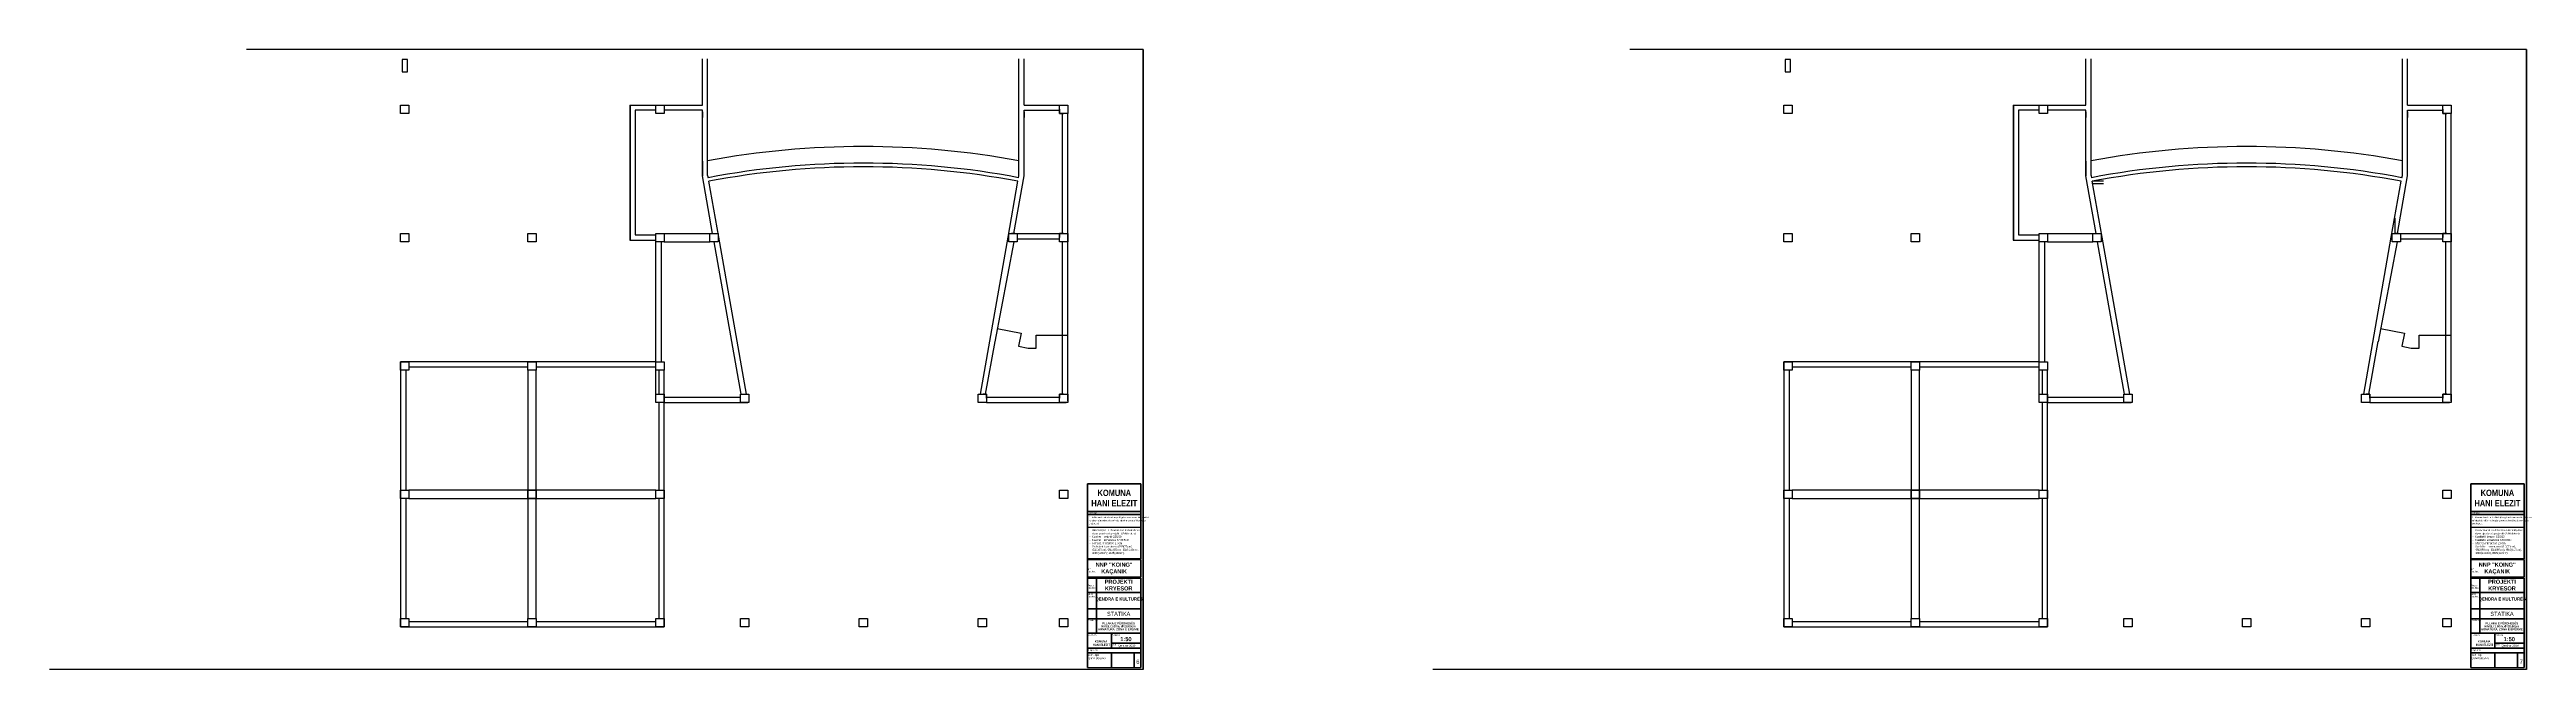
# Model space of a CAD drawing. Header units: inches. Extents: x -1801 to 10077, y -675 to 2295.
import ezdxf

# ---------------------------------------------------------------- set-up
doc = ezdxf.new("R2010")
doc.units = ezdxf.units.IN
doc.layers.add('0_Pen_No__1', color=7, linetype='Continuous', lineweight=35)
doc.layers.add('TEKSTI_Pen_No__201', color=7, linetype='Continuous', lineweight=18)
doc.layers.add('A4_OP', color=7, linetype='Continuous')
doc.styles.add('GENERATED_STYLE_1', font='ARIAL.TTF')
doc.styles.add('GENERATED_STYLE_3', font='ARIALN.TTF')
doc.styles.add('GENERATED_STYLE_4', font='ARIALNB.TTF')

msp = doc.modelspace()

# ---------------------------------------------------------------- linework, layer by layer
for p, q in [((3443, 2295), (-857, 2295)), ((3443, 2295), (2690, 2295)), ((3443, -260), (3443, 2295)), ((3443, 2295), (3443, -675)), ((3443, -675), (3443, 2295)), ((10077, 2295), (5777, 2295)), ((10077, 2295), (9324, 2295)), ((10077, -260), (10077, 2295)), ((10077, 2295), (10077, -675)), ((10077, -675), (10077, 2295)), ((1227, 2028), (1242, 2028)), ((7860, 2028), (7875, 2028)), ((7994, 1666), (8049, 1666)), ((7994, 1653), (8049, 1653)), ((9448, 1414), (9448, 1488)), ((1147, 1414), (1365, 1414)), ((1147, 1374), (1365, 1374)), ((2839, 1414), (3042, 1414)), ((2839, 1389), (3042, 1389)), ((7781, 1414), (7998, 1414)), ((7781, 1414), (7998, 1414)), ((7781, 1374), (7998, 1374)), ((7781, 1374), (7998, 1374)), ((9473, 1414), (9676, 1414)), ((9473, 1414), (9676, 1414)), ((9473, 1389), (9676, 1389)), ((9473, 1389), (9676, 1389)), ((492, 759), (492, -431)), ((532, -431), (532, 759)), ((1107, 644), (1107, 759)), ((7126, 759), (7126, -431)), ((7126, 759), (7126, -431)), ((7166, -431), (7166, 759)), ((7166, -431), (7166, 759)), ((7741, 644), (7741, 759)), ((1107, 184), (-78, 184)), ((-78, 144), (-13, 144)), ((-13, 144), (1107, 144)), ((7741, 184), (6556, 184)), ((7741, 184), (6556, 184)), ((6556, 144), (6621, 144)), ((6556, 144), (6621, 144)), ((6621, 144), (7741, 144)), ((6621, 144), (7741, 144)), ((3176, 7), (3433, 7)), ((9810, 7), (10067, 7)), ((3443, -675), (-1801, -675)), ((3176, -665), (3433, -665)), ((10077, -675), (4833, -675)), ((9810, -665), (10067, -665))]:
    msp.add_line(p, q)
for centre in [(2102, -2260), (8735, -2260), (8735, -2260)]:
    msp.add_arc(centre, 4011, 79.305, 100.6951)
at = {"layer": '0_Pen_No__1', "linetype": 'Continuous'}
for p, q in [((3176, -145), (3176, 214)), ((3176, 214), (3433, 214)), ((3433, 214), (3433, -145)), ((9810, -145), (9810, 214)), ((9810, 214), (10067, 214)), ((10067, 214), (10067, -145)), ((3176, 82), (3433, 82)), ((3176, 67), (3433, 67)), ((9810, 82), (10067, 82)), ((9810, 67), (10067, 67)), ((3176, -114), (3176, -28)), ((3176, -665), (3176, -117)), ((9810, -114), (9810, -28)), ((9810, -665), (9810, -117)), ((3176, -145), (3433, -145)), ((3176, -148), (3433, -148)), ((3176, -233), (3433, -233)), ((3176, -237), (3433, -237)), ((3176, -237), (3433, -237)), ((3219, -502), (3219, -237)), ((3433, -148), (3433, -233)), ((3433, -237), (3433, -665)), ((9810, -145), (10067, -145)), ((9810, -148), (10067, -148)), ((9810, -233), (10067, -233)), ((9810, -237), (10067, -237)), ((9810, -237), (10067, -237)), ((9853, -502), (9853, -237)), ((10067, -148), (10067, -233)), ((10067, -237), (10067, -665)), ((3176, -307), (3433, -307)), ((9810, -307), (10067, -307)), ((3176, -385), (3433, -385)), ((3176, -432), (3433, -432)), ((9810, -385), (10067, -385)), ((9810, -432), (10067, -432)), ((3176, -502), (3433, -502)), ((3176, -573), (3433, -573)), ((3291, -573), (3291, -502)), ((3291, -549), (3433, -549)), ((9810, -502), (10067, -502)), ((9810, -573), (10067, -573)), ((9925, -573), (9925, -502)), ((9925, -549), (10067, -549)), ((3176, -596), (3433, -596)), ((3291, -596), (3291, -665)), ((3401, -665), (3401, -596)), ((9810, -596), (10067, -596)), ((9925, -596), (9925, -665)), ((10035, -665), (10035, -596))]:
    msp.add_line(p, q, dxfattribs=at)
at = {"layer": 'A4_OP'}
for points in [[(-85, 2248), (-110, 2248)], [(-110, 2248), (-110, 2188)], [(-110, 2188), (-85, 2188)], [(-85, 2188), (-85, 2248)], [(1330, 2029), (1330, 2250)], [(1355, 1692), (1355, 2250)], [(2848, 1692), (2848, 2250)], [(2873, 2029), (2873, 2250)], [(6548, 2248), (6523, 2248)], [(6523, 2248), (6523, 2188)], [(6548, 2248), (6523, 2248)], [(6523, 2248), (6523, 2188)], [(6523, 2188), (6548, 2188)], [(6523, 2188), (6548, 2188)], [(6548, 2188), (6548, 2248)], [(6548, 2188), (6548, 2248)], [(7964, 2029), (7964, 2250)], [(7964, 2029), (7964, 2250)], [(7989, 1692), (7989, 2250)], [(7989, 1692), (7989, 2250)], [(9482, 1692), (9482, 2250)], [(9482, 1692), (9482, 2250)], [(9507, 2029), (9507, 2250)], [(9507, 2029), (9507, 2250)], [(-118, 1989), (-118, 2029)], [(-118, 2029), (-78, 2029)], [(-78, 2029), (-78, 1989)], [(982, 2029), (982, 1382)], [(982, 2029), (1127, 2029)], [(984, 2029), (984, 1382)], [(1107, 1989), (1107, 2029)], [(1107, 2029), (1147, 2029)], [(1107, 1989), (1107, 2029)], [(1107, 2029), (1147, 2029)], [(1140, 2029), (1330, 2029)], [(1147, 2029), (1147, 1989)], [(1147, 2029), (1147, 1989)], [(2873, 2029), (3050, 2029)], [(3042, 1989), (3042, 2029)], [(3042, 2029), (3082, 2029)], [(3042, 1989), (3042, 2029)], [(3042, 2029), (3082, 2029)], [(3082, 2029), (3082, 1989)], [(3082, 2029), (3082, 1989)], [(6516, 1989), (6516, 2029)], [(6516, 2029), (6556, 2029)], [(6516, 1989), (6516, 2029)], [(6516, 2029), (6556, 2029)], [(6556, 2029), (6556, 1989)], [(6556, 2029), (6556, 1989)], [(7616, 2029), (7616, 1382)], [(7616, 2029), (7761, 2029)], [(7616, 2029), (7616, 1382)], [(7616, 2029), (7761, 2029)], [(7618, 2029), (7618, 1382)], [(7741, 1989), (7741, 2029)], [(7741, 2029), (7781, 2029)], [(7741, 1989), (7741, 2029)], [(7741, 2029), (7781, 2029)], [(7741, 1989), (7741, 2029)], [(7741, 2029), (7781, 2029)], [(7741, 1989), (7741, 2029)], [(7741, 2029), (7781, 2029)], [(7773, 2029), (7964, 2029)], [(7773, 2029), (7964, 2029)], [(7781, 2029), (7781, 1989)], [(7781, 2029), (7781, 1989)], [(7781, 2029), (7781, 1989)], [(7781, 2029), (7781, 1989)], [(9507, 2029), (9683, 2029)], [(9507, 2029), (9683, 2029)], [(9676, 1989), (9676, 2029)], [(9676, 2029), (9716, 2029)], [(9676, 1989), (9676, 2029)], [(9676, 2029), (9716, 2029)], [(9676, 1989), (9676, 2029)], [(9676, 2029), (9716, 2029)], [(9676, 1989), (9676, 2029)], [(9676, 2029), (9716, 2029)], [(9716, 2029), (9716, 1989)], [(9716, 2029), (9716, 1989)], [(9716, 2029), (9716, 1989)], [(9716, 2029), (9716, 1989)], [(-78, 1989), (-118, 1989)], [(1107, 2004), (1007, 2004)], [(1007, 2004), (1007, 1407)], [(1107, 1989), (1107, 2009)], [(1147, 1989), (1107, 1989)], [(1147, 1989), (1107, 1989)], [(1147, 1989), (1107, 1989)], [(1147, 2009), (1147, 1989)], [(1330, 2004), (1147, 2004)], [(1330, 1690), (1330, 2004)], [(1330, 1997), (1330, 1970)], [(2873, 2004), (3042, 2004)], [(2873, 1690), (2873, 2004)], [(2873, 1997), (2873, 1970)], [(3042, 2009), (3042, 1989)], [(3042, 1989), (3062, 1989)], [(3082, 1989), (3042, 1989)], [(3082, 1989), (3042, 1989)], [(3057, 1414), (3057, 1989)], [(3082, 612), (3082, 1989)], [(6556, 1989), (6516, 1989)], [(6556, 1989), (6516, 1989)], [(7741, 2004), (7641, 2004)], [(7641, 2004), (7641, 1407)], [(7741, 2004), (7641, 2004)], [(7641, 2004), (7641, 1407)], [(7741, 1989), (7741, 2009)], [(7741, 1989), (7741, 2009)], [(7781, 1989), (7741, 1989)], [(7781, 1989), (7741, 1989)], [(7781, 1989), (7741, 1989)], [(7781, 1989), (7741, 1989)], [(7781, 1989), (7741, 1989)], [(7781, 1989), (7741, 1989)], [(7781, 2009), (7781, 1989)], [(7781, 2009), (7781, 1989)], [(7964, 2004), (7781, 2004)], [(7964, 2004), (7781, 2004)], [(7964, 1690), (7964, 2004)], [(7964, 1690), (7964, 2004)], [(7964, 1997), (7964, 1970)], [(7964, 1997), (7964, 1970)], [(9507, 2004), (9676, 2004)], [(9507, 1690), (9507, 2004)], [(9507, 2004), (9676, 2004)], [(9507, 1690), (9507, 2004)], [(9507, 1997), (9507, 1970)], [(9507, 1997), (9507, 1970)], [(9676, 2009), (9676, 1989)], [(9676, 2009), (9676, 1989)], [(9676, 1989), (9696, 1989)], [(9716, 1989), (9676, 1989)], [(9716, 1989), (9676, 1989)], [(9676, 1989), (9696, 1989)], [(9716, 1989), (9676, 1989)], [(9716, 1989), (9676, 1989)], [(9691, 1414), (9691, 1989)], [(9691, 1414), (9691, 1989)], [(9716, 612), (9716, 1989)], [(9716, 612), (9716, 1989)], [(1330, 1760), (1330, 1690)], [(1379, 1414), (1330, 1690)], [(1355, 1692), (1357, 1681)], [(1408, 1397), (1360, 1664)], [(2796, 1397), (2843, 1664)], [(2824, 1414), (2873, 1690)], [(2846, 1681), (2848, 1692)], [(7964, 1760), (7964, 1690)], [(7964, 1760), (7964, 1690)], [(8013, 1414), (7964, 1690)], [(8013, 1414), (7964, 1690)], [(7989, 1692), (7991, 1681)], [(7989, 1692), (7991, 1681)], [(8042, 1397), (7994, 1664)], [(8042, 1397), (7994, 1664)], [(9429, 1397), (9477, 1664)], [(9429, 1397), (9477, 1664)], [(9458, 1414), (9507, 1690)], [(9458, 1414), (9507, 1690)], [(9480, 1681), (9482, 1692)], [(9480, 1681), (9482, 1692)], [(-118, 1374), (-118, 1414)], [(-118, 1414), (-78, 1414)], [(-78, 1374), (-118, 1374)], [(-78, 1414), (-78, 1374)], [(492, 1374), (492, 1414)], [(492, 1414), (532, 1414)], [(532, 1374), (492, 1374)], [(532, 1414), (532, 1374)], [(982, 1382), (1107, 1382)], [(1007, 1407), (1107, 1407)], [(1107, 1394), (1107, 1414)], [(1107, 1414), (1147, 1414)], [(1107, 1374), (1107, 1414)], [(1107, 1414), (1147, 1414)], [(1107, 1374), (1107, 1414)], [(1107, 1414), (1147, 1414)], [(1107, 799), (1107, 1374)], [(1147, 1374), (1107, 1374)], [(1147, 1374), (1107, 1374)], [(1147, 1374), (1127, 1374)], [(1132, 1374), (1132, 799)], [(1147, 1414), (1147, 1374)], [(1147, 1414), (1147, 1374)], [(1147, 1414), (1147, 1374)], [(1365, 1374), (1365, 1414)], [(1365, 1374), (1365, 1414)], [(1365, 1414), (1405, 1414)], [(1365, 1374), (1365, 1414)], [(1365, 1414), (1405, 1414)], [(1388, 1374), (1365, 1374)], [(1405, 1374), (1365, 1374)], [(1405, 1374), (1365, 1374)], [(1375, 1414), (1392, 1414)], [(1516, 644), (1386, 1374)], [(1405, 1414), (1405, 1374)], [(1405, 1414), (1405, 1374)], [(1541, 644), (1408, 1397)], [(2663, 644), (2796, 1397)], [(2823, 1374), (2732, 895)], [(2799, 1374), (2799, 1414)], [(2799, 1414), (2839, 1414)], [(2799, 1374), (2799, 1414)], [(2799, 1414), (2839, 1414)], [(2839, 1374), (2799, 1374)], [(2839, 1374), (2799, 1374)], [(2828, 1414), (2812, 1414)], [(2839, 1414), (2839, 1374)], [(2839, 1414), (2839, 1374)], [(3062, 1414), (3042, 1414)], [(3042, 1414), (3042, 1394)], [(3042, 1374), (3042, 1414)], [(3042, 1414), (3082, 1414)], [(3042, 1374), (3042, 1414)], [(3042, 1414), (3082, 1414)], [(3082, 1374), (3042, 1374)], [(3082, 1374), (3042, 1374)], [(3057, 644), (3057, 1374)], [(3082, 1414), (3082, 1374)], [(3082, 1414), (3082, 1374)], [(6516, 1374), (6516, 1414)], [(6516, 1414), (6556, 1414)], [(6516, 1374), (6516, 1414)], [(6516, 1414), (6556, 1414)], [(6556, 1374), (6516, 1374)], [(6556, 1374), (6516, 1374)], [(6556, 1414), (6556, 1374)], [(6556, 1414), (6556, 1374)], [(7126, 1374), (7126, 1414)], [(7126, 1414), (7166, 1414)], [(7126, 1374), (7126, 1414)], [(7126, 1414), (7166, 1414)], [(7166, 1374), (7126, 1374)], [(7166, 1374), (7126, 1374)], [(7166, 1414), (7166, 1374)], [(7166, 1414), (7166, 1374)], [(7616, 1382), (7741, 1382)], [(7616, 1382), (7741, 1382)], [(7641, 1407), (7741, 1407)], [(7641, 1407), (7741, 1407)], [(7741, 1394), (7741, 1414)], [(7741, 1414), (7781, 1414)], [(7741, 1374), (7741, 1414)], [(7741, 1414), (7781, 1414)], [(7741, 1374), (7741, 1414)], [(7741, 1414), (7781, 1414)], [(7741, 1394), (7741, 1414)], [(7741, 1414), (7781, 1414)], [(7741, 1374), (7741, 1414)], [(7741, 1414), (7781, 1414)], [(7741, 1374), (7741, 1414)], [(7741, 1414), (7781, 1414)], [(7741, 799), (7741, 1374)], [(7781, 1374), (7741, 1374)], [(7781, 1374), (7741, 1374)], [(7741, 799), (7741, 1374)], [(7781, 1374), (7741, 1374)], [(7781, 1374), (7741, 1374)], [(7781, 1374), (7761, 1374)], [(7781, 1374), (7761, 1374)], [(7766, 1374), (7766, 799)], [(7766, 1374), (7766, 799)], [(7781, 1414), (7781, 1374)], [(7781, 1414), (7781, 1374)], [(7781, 1414), (7781, 1374)], [(7781, 1414), (7781, 1374)], [(7781, 1414), (7781, 1374)], [(7781, 1414), (7781, 1374)], [(7998, 1374), (7998, 1414)], [(7998, 1374), (7998, 1414)], [(7998, 1414), (8038, 1414)], [(7998, 1374), (7998, 1414)], [(7998, 1414), (8038, 1414)], [(7998, 1374), (7998, 1414)], [(7998, 1374), (7998, 1414)], [(7998, 1414), (8038, 1414)], [(7998, 1374), (7998, 1414)], [(7998, 1414), (8038, 1414)], [(8022, 1374), (7998, 1374)], [(8038, 1374), (7998, 1374)], [(8038, 1374), (7998, 1374)], [(8022, 1374), (7998, 1374)], [(8038, 1374), (7998, 1374)], [(8038, 1374), (7998, 1374)], [(8009, 1414), (8026, 1414)], [(8009, 1414), (8026, 1414)], [(8150, 644), (8020, 1374)], [(8150, 644), (8020, 1374)], [(8038, 1414), (8038, 1374)], [(8038, 1414), (8038, 1374)], [(8038, 1414), (8038, 1374)], [(8038, 1414), (8038, 1374)], [(8175, 644), (8042, 1397)], [(8175, 644), (8042, 1397)], [(9297, 644), (9429, 1397)], [(9297, 644), (9429, 1397)], [(9457, 1374), (9366, 895)], [(9457, 1374), (9366, 895)], [(9433, 1374), (9433, 1414)], [(9433, 1414), (9473, 1414)], [(9433, 1374), (9433, 1414)], [(9433, 1414), (9473, 1414)], [(9433, 1374), (9433, 1414)], [(9433, 1414), (9473, 1414)], [(9433, 1374), (9433, 1414)], [(9433, 1414), (9473, 1414)], [(9473, 1374), (9433, 1374)], [(9473, 1374), (9433, 1374)], [(9473, 1374), (9433, 1374)], [(9473, 1374), (9433, 1374)], [(9462, 1414), (9445, 1414)], [(9462, 1414), (9445, 1414)], [(9473, 1414), (9473, 1374)], [(9473, 1414), (9473, 1374)], [(9473, 1414), (9473, 1374)], [(9473, 1414), (9473, 1374)], [(9696, 1414), (9676, 1414)], [(9676, 1414), (9676, 1394)], [(9676, 1374), (9676, 1414)], [(9676, 1414), (9716, 1414)], [(9676, 1374), (9676, 1414)], [(9676, 1414), (9716, 1414)], [(9696, 1414), (9676, 1414)], [(9676, 1414), (9676, 1394)], [(9676, 1374), (9676, 1414)], [(9676, 1414), (9716, 1414)], [(9676, 1374), (9676, 1414)], [(9676, 1414), (9716, 1414)], [(9716, 1374), (9676, 1374)], [(9716, 1374), (9676, 1374)], [(9716, 1374), (9676, 1374)], [(9716, 1374), (9676, 1374)], [(9691, 644), (9691, 1374)], [(9691, 644), (9691, 1374)], [(9716, 1414), (9716, 1374)], [(9716, 1414), (9716, 1374)], [(9716, 1414), (9716, 1374)], [(9716, 1414), (9716, 1374)], [(2744, 958), (2858, 937)], [(9378, 958), (9492, 937)], [(9378, 958), (9492, 937)], [(2688, 644), (2733, 896)], [(2858, 937), (2846, 874)], [(2846, 874), (2892, 865)], [(2892, 865), (2930, 865)], [(2930, 865), (2930, 927)], [(2930, 927), (3062, 927)], [(3050, 927), (3082, 927)], [(9322, 644), (9366, 896)], [(9322, 644), (9366, 896)], [(9492, 937), (9480, 874)], [(9492, 937), (9480, 874)], [(9480, 874), (9525, 865)], [(9480, 874), (9525, 865)], [(9525, 865), (9563, 865)], [(9525, 865), (9563, 865)], [(9563, 865), (9563, 927)], [(9563, 927), (9696, 927)], [(9563, 865), (9563, 927)], [(9563, 927), (9696, 927)], [(9683, 927), (9716, 927)], [(9683, 927), (9716, 927)], [(512, 799), (-118, 799)], [(-118, 799), (-118, 164)], [(-118, 759), (-118, 799)], [(-118, 799), (-78, 799)], [(-118, 759), (-118, 799)], [(-118, 799), (-78, 799)], [(-78, 759), (-118, 759)], [(-78, 759), (-118, 759)], [(-78, 759), (-98, 759)], [(-93, 759), (-93, 184)], [(-78, 799), (-78, 759)], [(-78, 799), (-78, 759)], [(-78, 779), (-78, 759)], [(492, 774), (-78, 774)], [(492, 759), (492, 799)], [(492, 799), (532, 799)], [(492, 759), (492, 799)], [(492, 799), (532, 799)], [(492, 759), (492, 779)], [(532, 759), (492, 759)], [(532, 759), (492, 759)], [(532, 759), (492, 759)], [(1107, 799), (512, 799)], [(532, 799), (532, 759)], [(532, 799), (532, 759)], [(532, 779), (532, 759)], [(1107, 774), (532, 774)], [(1107, 759), (1107, 799)], [(1107, 799), (1147, 799)], [(1107, 759), (1107, 799)], [(1107, 799), (1147, 799)], [(1107, 759), (1107, 779)], [(1147, 759), (1107, 759)], [(1147, 759), (1107, 759)], [(1147, 759), (1107, 759)], [(1122, 644), (1122, 759)], [(1127, 799), (1147, 799)], [(1147, 799), (1147, 759)], [(1147, 799), (1147, 759)], [(1147, 799), (1147, 759)], [(1147, 164), (1147, 759)], [(7146, 799), (6516, 799)], [(6516, 799), (6516, 164)], [(6516, 759), (6516, 799)], [(6516, 799), (6556, 799)], [(6516, 759), (6516, 799)], [(6516, 799), (6556, 799)], [(7146, 799), (6516, 799)], [(6516, 799), (6516, 164)], [(6516, 759), (6516, 799)], [(6516, 799), (6556, 799)], [(6516, 759), (6516, 799)], [(6516, 799), (6556, 799)], [(6556, 759), (6516, 759)], [(6556, 759), (6516, 759)], [(6556, 759), (6516, 759)], [(6556, 759), (6516, 759)], [(6556, 759), (6536, 759)], [(6556, 759), (6536, 759)], [(6541, 759), (6541, 184)], [(6541, 759), (6541, 184)], [(6556, 799), (6556, 759)], [(6556, 799), (6556, 759)], [(6556, 799), (6556, 759)], [(6556, 799), (6556, 759)], [(6556, 779), (6556, 759)], [(6556, 779), (6556, 759)], [(7126, 774), (6556, 774)], [(7126, 774), (6556, 774)], [(7126, 759), (7126, 799)], [(7126, 799), (7166, 799)], [(7126, 759), (7126, 799)], [(7126, 799), (7166, 799)], [(7126, 759), (7126, 799)], [(7126, 799), (7166, 799)], [(7126, 759), (7126, 799)], [(7126, 799), (7166, 799)], [(7126, 759), (7126, 779)], [(7126, 759), (7126, 779)], [(7166, 759), (7126, 759)], [(7166, 759), (7126, 759)], [(7166, 759), (7126, 759)], [(7166, 759), (7126, 759)], [(7166, 759), (7126, 759)], [(7166, 759), (7126, 759)], [(7741, 799), (7146, 799)], [(7741, 799), (7146, 799)], [(7166, 799), (7166, 759)], [(7166, 799), (7166, 759)], [(7166, 799), (7166, 759)], [(7166, 799), (7166, 759)], [(7166, 779), (7166, 759)], [(7166, 779), (7166, 759)], [(7741, 774), (7166, 774)], [(7741, 774), (7166, 774)], [(7741, 759), (7741, 799)], [(7741, 799), (7781, 799)], [(7741, 759), (7741, 799)], [(7741, 799), (7781, 799)], [(7741, 759), (7741, 799)], [(7741, 799), (7781, 799)], [(7741, 759), (7741, 799)], [(7741, 799), (7781, 799)], [(7741, 759), (7741, 779)], [(7741, 759), (7741, 779)], [(7781, 759), (7741, 759)], [(7781, 759), (7741, 759)], [(7781, 759), (7741, 759)], [(7781, 759), (7741, 759)], [(7781, 759), (7741, 759)], [(7781, 759), (7741, 759)], [(7756, 644), (7756, 759)], [(7756, 644), (7756, 759)], [(7761, 799), (7781, 799)], [(7761, 799), (7781, 799)], [(7781, 799), (7781, 759)], [(7781, 799), (7781, 759)], [(7781, 799), (7781, 759)], [(7781, 799), (7781, 759)], [(7781, 799), (7781, 759)], [(7781, 799), (7781, 759)], [(7781, 164), (7781, 759)], [(7781, 164), (7781, 759)], [(1107, 604), (1107, 644)], [(1107, 644), (1147, 644)], [(1107, 604), (1107, 644)], [(1107, 644), (1147, 644)], [(1107, 604), (1107, 644)], [(1107, 644), (1147, 644)], [(1127, 604), (1107, 604)], [(1147, 604), (1107, 604)], [(1147, 604), (1107, 604)], [(1122, 184), (1122, 604)], [(1147, 644), (1147, 624)], [(1147, 644), (1147, 604)], [(1147, 644), (1147, 604)], [(1147, 629), (1512, 629)], [(1147, 604), (1547, 604)], [(1512, 624), (1512, 644)], [(1512, 644), (1529, 644)], [(1512, 604), (1512, 644)], [(1512, 644), (1552, 644)], [(1512, 604), (1512, 644)], [(1512, 644), (1552, 644)], [(1552, 604), (1512, 604)], [(1552, 604), (1512, 604)], [(1552, 644), (1552, 604)], [(1552, 644), (1552, 604)], [(2652, 604), (2652, 644)], [(2652, 644), (2692, 644)], [(2652, 604), (2652, 644)], [(2652, 644), (2692, 644)], [(2692, 604), (2652, 604)], [(2692, 604), (2652, 604)], [(2692, 644), (2676, 644)], [(2692, 624), (2692, 644)], [(2692, 644), (2692, 604)], [(2692, 644), (2692, 604)], [(2692, 629), (3042, 629)], [(2692, 604), (3075, 604)], [(3062, 644), (3042, 644)], [(3042, 644), (3042, 624)], [(3042, 604), (3042, 644)], [(3042, 644), (3082, 644)], [(3082, 604), (3042, 604)], [(3082, 644), (3082, 604)], [(7741, 604), (7741, 644)], [(7741, 644), (7781, 644)], [(7741, 604), (7741, 644)], [(7741, 644), (7781, 644)], [(7741, 604), (7741, 644)], [(7741, 644), (7781, 644)], [(7741, 604), (7741, 644)], [(7741, 644), (7781, 644)], [(7741, 604), (7741, 644)], [(7741, 644), (7781, 644)], [(7741, 604), (7741, 644)], [(7741, 644), (7781, 644)], [(7761, 604), (7741, 604)], [(7781, 604), (7741, 604)], [(7781, 604), (7741, 604)], [(7761, 604), (7741, 604)], [(7781, 604), (7741, 604)], [(7781, 604), (7741, 604)], [(7756, 184), (7756, 604)], [(7756, 184), (7756, 604)], [(7781, 644), (7781, 624)], [(7781, 644), (7781, 604)], [(7781, 644), (7781, 604)], [(7781, 644), (7781, 624)], [(7781, 644), (7781, 604)], [(7781, 644), (7781, 604)], [(7781, 629), (8146, 629)], [(7781, 629), (8146, 629)], [(7781, 604), (8181, 604)], [(7781, 604), (8181, 604)], [(8146, 624), (8146, 644)], [(8146, 644), (8162, 644)], [(8146, 604), (8146, 644)], [(8146, 644), (8186, 644)], [(8146, 604), (8146, 644)], [(8146, 644), (8186, 644)], [(8146, 624), (8146, 644)], [(8146, 644), (8162, 644)], [(8146, 604), (8146, 644)], [(8146, 644), (8186, 644)], [(8146, 604), (8146, 644)], [(8146, 644), (8186, 644)], [(8186, 604), (8146, 604)], [(8186, 604), (8146, 604)], [(8186, 604), (8146, 604)], [(8186, 604), (8146, 604)], [(8186, 644), (8186, 604)], [(8186, 644), (8186, 604)], [(8186, 644), (8186, 604)], [(8186, 644), (8186, 604)], [(9286, 604), (9286, 644)], [(9286, 644), (9326, 644)], [(9286, 604), (9286, 644)], [(9286, 644), (9326, 644)], [(9286, 604), (9286, 644)], [(9286, 644), (9326, 644)], [(9286, 604), (9286, 644)], [(9286, 644), (9326, 644)], [(9326, 604), (9286, 604)], [(9326, 604), (9286, 604)], [(9326, 604), (9286, 604)], [(9326, 604), (9286, 604)], [(9326, 644), (9309, 644)], [(9326, 644), (9309, 644)], [(9326, 624), (9326, 644)], [(9326, 644), (9326, 604)], [(9326, 644), (9326, 604)], [(9326, 624), (9326, 644)], [(9326, 644), (9326, 604)], [(9326, 644), (9326, 604)], [(9326, 629), (9676, 629)], [(9326, 629), (9676, 629)], [(9326, 604), (9708, 604)], [(9326, 604), (9708, 604)], [(9696, 644), (9676, 644)], [(9676, 644), (9676, 624)], [(9676, 604), (9676, 644)], [(9676, 644), (9716, 644)], [(9696, 644), (9676, 644)], [(9676, 644), (9676, 624)], [(9676, 604), (9676, 644)], [(9676, 644), (9716, 644)], [(9716, 604), (9676, 604)], [(9716, 604), (9676, 604)], [(9716, 644), (9716, 604)], [(9716, 644), (9716, 604)], [(-118, 144), (-118, 184)], [(-118, 184), (-78, 184)], [(-118, 144), (-118, 184)], [(-118, 184), (-78, 184)], [(-118, 164), (-118, -471)], [(-78, 144), (-118, 144)], [(-78, 144), (-118, 144)], [(-98, 184), (-78, 184)], [(-78, 144), (-98, 144)], [(-93, 144), (-93, -431)], [(-78, 184), (-78, 144)], [(-78, 184), (-78, 144)], [(-78, 184), (-78, 144)], [(492, 144), (492, 184)], [(492, 184), (532, 184)], [(492, 144), (492, 184)], [(492, 184), (532, 184)], [(492, 144), (492, 184)], [(492, 184), (532, 184)], [(532, 144), (492, 144)], [(532, 144), (492, 144)], [(532, 144), (492, 144)], [(532, 184), (532, 144)], [(532, 184), (532, 144)], [(532, 184), (532, 144)], [(1107, 144), (1107, 184)], [(1107, 184), (1127, 184)], [(1107, 144), (1107, 184)], [(1107, 184), (1147, 184)], [(1107, 144), (1107, 184)], [(1107, 184), (1147, 184)], [(1127, 144), (1107, 144)], [(1147, 144), (1107, 144)], [(1147, 144), (1107, 144)], [(1122, -431), (1122, 144)], [(1147, 184), (1147, 144)], [(1147, 184), (1147, 144)], [(1147, -471), (1147, 164)], [(3042, 144), (3042, 184)], [(3042, 184), (3082, 184)], [(3082, 144), (3042, 144)], [(3082, 184), (3082, 144)], [(6516, 144), (6516, 184)], [(6516, 184), (6556, 184)], [(6516, 144), (6516, 184)], [(6516, 184), (6556, 184)], [(6516, 144), (6516, 184)], [(6516, 184), (6556, 184)], [(6516, 144), (6516, 184)], [(6516, 184), (6556, 184)], [(6516, 164), (6516, -471)], [(6516, 164), (6516, -471)], [(6556, 144), (6516, 144)], [(6556, 144), (6516, 144)], [(6556, 144), (6516, 144)], [(6556, 144), (6516, 144)], [(6536, 184), (6556, 184)], [(6536, 184), (6556, 184)], [(6556, 144), (6536, 144)], [(6556, 144), (6536, 144)], [(6541, 144), (6541, -431)], [(6541, 144), (6541, -431)], [(6556, 184), (6556, 144)], [(6556, 184), (6556, 144)], [(6556, 184), (6556, 144)], [(6556, 184), (6556, 144)], [(6556, 184), (6556, 144)], [(6556, 184), (6556, 144)], [(7126, 144), (7126, 184)], [(7126, 184), (7166, 184)], [(7126, 144), (7126, 184)], [(7126, 184), (7166, 184)], [(7126, 144), (7126, 184)], [(7126, 184), (7166, 184)], [(7126, 144), (7126, 184)], [(7126, 184), (7166, 184)], [(7126, 144), (7126, 184)], [(7126, 184), (7166, 184)], [(7126, 144), (7126, 184)], [(7126, 184), (7166, 184)], [(7166, 144), (7126, 144)], [(7166, 144), (7126, 144)], [(7166, 144), (7126, 144)], [(7166, 144), (7126, 144)], [(7166, 144), (7126, 144)], [(7166, 144), (7126, 144)], [(7166, 184), (7166, 144)], [(7166, 184), (7166, 144)], [(7166, 184), (7166, 144)], [(7166, 184), (7166, 144)], [(7166, 184), (7166, 144)], [(7166, 184), (7166, 144)], [(7741, 144), (7741, 184)], [(7741, 184), (7761, 184)], [(7741, 144), (7741, 184)], [(7741, 184), (7781, 184)], [(7741, 144), (7741, 184)], [(7741, 184), (7781, 184)], [(7741, 144), (7741, 184)], [(7741, 184), (7761, 184)], [(7741, 144), (7741, 184)], [(7741, 184), (7781, 184)], [(7741, 144), (7741, 184)], [(7741, 184), (7781, 184)], [(7761, 144), (7741, 144)], [(7781, 144), (7741, 144)], [(7781, 144), (7741, 144)], [(7761, 144), (7741, 144)], [(7781, 144), (7741, 144)], [(7781, 144), (7741, 144)], [(7756, -431), (7756, 144)], [(7756, -431), (7756, 144)], [(7781, 184), (7781, 144)], [(7781, 184), (7781, 144)], [(7781, 184), (7781, 144)], [(7781, 184), (7781, 144)], [(7781, -471), (7781, 164)], [(7781, -471), (7781, 164)], [(9676, 144), (9676, 184)], [(9676, 184), (9716, 184)], [(9676, 144), (9676, 184)], [(9676, 184), (9716, 184)], [(9716, 144), (9676, 144)], [(9716, 144), (9676, 144)], [(9716, 184), (9716, 144)], [(9716, 184), (9716, 144)], [(-118, -471), (-118, -431)], [(-118, -431), (-78, -431)], [(-118, -471), (-118, -431)], [(-118, -431), (-78, -431)], [(-118, -471), (512, -471)], [(-78, -471), (-118, -471)], [(-78, -471), (-118, -471)], [(-98, -431), (-78, -431)], [(-78, -431), (-78, -451)], [(-78, -431), (-78, -471)], [(-78, -431), (-78, -471)], [(-78, -446), (492, -446)], [(492, -451), (492, -431)], [(492, -431), (532, -431)], [(492, -471), (492, -431)], [(492, -431), (532, -431)], [(492, -471), (492, -431)], [(492, -431), (532, -431)], [(532, -471), (492, -471)], [(532, -471), (492, -471)], [(512, -471), (1147, -471)], [(532, -431), (532, -451)], [(532, -431), (532, -471)], [(532, -431), (532, -471)], [(532, -446), (1107, -446)], [(1107, -451), (1107, -431)], [(1107, -431), (1127, -431)], [(1107, -471), (1107, -431)], [(1107, -431), (1147, -431)], [(1107, -471), (1107, -431)], [(1107, -431), (1147, -431)], [(1147, -471), (1107, -471)], [(1147, -471), (1107, -471)], [(1147, -431), (1147, -471)], [(1147, -431), (1147, -471)], [(1512, -471), (1512, -431)], [(1512, -431), (1552, -431)], [(1552, -471), (1512, -471)], [(1552, -431), (1552, -471)], [(2082, -471), (2082, -431)], [(2082, -431), (2122, -431)], [(2122, -471), (2082, -471)], [(2122, -431), (2122, -471)], [(2652, -471), (2652, -431)], [(2652, -431), (2692, -431)], [(2692, -471), (2652, -471)], [(2692, -431), (2692, -471)], [(3042, -471), (3042, -431)], [(3042, -431), (3082, -431)], [(3082, -471), (3042, -471)], [(3082, -431), (3082, -471)], [(6516, -471), (6516, -431)], [(6516, -431), (6556, -431)], [(6516, -471), (6516, -431)], [(6516, -431), (6556, -431)], [(6516, -471), (6516, -431)], [(6516, -431), (6556, -431)], [(6516, -471), (6516, -431)], [(6516, -431), (6556, -431)], [(6516, -471), (7146, -471)], [(6556, -471), (6516, -471)], [(6556, -471), (6516, -471)], [(6516, -471), (7146, -471)], [(6556, -471), (6516, -471)], [(6556, -471), (6516, -471)], [(6536, -431), (6556, -431)], [(6536, -431), (6556, -431)], [(6556, -431), (6556, -451)], [(6556, -431), (6556, -471)], [(6556, -431), (6556, -471)], [(6556, -431), (6556, -451)], [(6556, -431), (6556, -471)], [(6556, -431), (6556, -471)], [(6556, -446), (7126, -446)], [(6556, -446), (7126, -446)], [(7126, -451), (7126, -431)], [(7126, -431), (7166, -431)], [(7126, -471), (7126, -431)], [(7126, -431), (7166, -431)], [(7126, -471), (7126, -431)], [(7126, -431), (7166, -431)], [(7126, -451), (7126, -431)], [(7126, -431), (7166, -431)], [(7126, -471), (7126, -431)], [(7126, -431), (7166, -431)], [(7126, -471), (7126, -431)], [(7126, -431), (7166, -431)], [(7166, -471), (7126, -471)], [(7166, -471), (7126, -471)], [(7166, -471), (7126, -471)], [(7166, -471), (7126, -471)], [(7146, -471), (7781, -471)], [(7146, -471), (7781, -471)], [(7166, -431), (7166, -451)], [(7166, -431), (7166, -471)], [(7166, -431), (7166, -471)], [(7166, -431), (7166, -451)], [(7166, -431), (7166, -471)], [(7166, -431), (7166, -471)], [(7166, -446), (7741, -446)], [(7166, -446), (7741, -446)], [(7741, -451), (7741, -431)], [(7741, -431), (7761, -431)], [(7741, -471), (7741, -431)], [(7741, -431), (7781, -431)], [(7741, -471), (7741, -431)], [(7741, -431), (7781, -431)], [(7741, -451), (7741, -431)], [(7741, -431), (7761, -431)], [(7741, -471), (7741, -431)], [(7741, -431), (7781, -431)], [(7741, -471), (7741, -431)], [(7741, -431), (7781, -431)], [(7781, -471), (7741, -471)], [(7781, -471), (7741, -471)], [(7781, -471), (7741, -471)], [(7781, -471), (7741, -471)], [(7781, -431), (7781, -471)], [(7781, -431), (7781, -471)], [(7781, -431), (7781, -471)], [(7781, -431), (7781, -471)], [(8146, -471), (8146, -431)], [(8146, -431), (8186, -431)], [(8146, -471), (8146, -431)], [(8146, -431), (8186, -431)], [(8186, -471), (8146, -471)], [(8186, -471), (8146, -471)], [(8186, -431), (8186, -471)], [(8186, -431), (8186, -471)], [(8716, -471), (8716, -431)], [(8716, -431), (8756, -431)], [(8716, -471), (8716, -431)], [(8716, -431), (8756, -431)], [(8756, -471), (8716, -471)], [(8756, -471), (8716, -471)], [(8756, -431), (8756, -471)], [(8756, -431), (8756, -471)], [(9286, -471), (9286, -431)], [(9286, -431), (9326, -431)], [(9286, -471), (9286, -431)], [(9286, -431), (9326, -431)], [(9326, -471), (9286, -471)], [(9326, -471), (9286, -471)], [(9326, -431), (9326, -471)], [(9326, -431), (9326, -471)], [(9676, -471), (9676, -431)], [(9676, -431), (9716, -431)], [(9676, -471), (9676, -431)], [(9676, -431), (9716, -431)], [(9716, -471), (9676, -471)], [(9716, -471), (9676, -471)], [(9716, -431), (9716, -471)], [(9716, -431), (9716, -471)]]:
    msp.add_lwpolyline(points, dxfattribs=at)
for points in [[(2848, 1762, 0.091992), (1355, 1762)], [(9482, 1762, 0.091992), (7989, 1762)], [(9482, 1762, 0.091992), (7989, 1762)], [(2843, 1664, 0.093574), (1360, 1664)], [(9477, 1664, 0.093574), (7994, 1664)], [(9477, 1664, 0.093574), (7994, 1664)]]:
    msp.add_lwpolyline(points, format="xyb", dxfattribs=at)

# ---------------------------------------------------------------- texts
at = {"layer": '0_Pen_No__1', "linetype": 'Continuous'}
for s, insert, char_height, width, attachment_point, line_spacing_factor, style in [('\\A1;KOMUNA HANI ELEZIT', (3305, 186), 30, 214.05, 2, 0.984903, 'GENERATED_STYLE_4'), ('\\A1;KOMUNA HANI ELEZIT', (9938, 186), 30, 214.05, 2, 0.984903, 'GENERATED_STYLE_4'), ('\\A1;1.  Ndërmarrësi duhet ti vërtetojë të gjitha dimensionet dhe konditat në shesh të ndërtimit dhe për çdo ndryshim duhet të informohet projektuesi. ', (3184, 57), 7.031, 245.92, 1, 1.261061, 'GENERATED_STYLE_3'), ('\\A1;1.  Ndërmarrësi duhet ti vërtetojë të gjitha dimensionet dhe konditat në shesh të ndërtimit dhe për çdo ndryshim duhet të informohet projektuesi. ', (9817, 57), 7.031, 245.92, 1, 1.261061, 'GENERATED_STYLE_3'), ('\\A1;Emri i\\Pprojektit:', (3178, -191), 7.03, 67.54, 1, 0.996607, 'GENERATED_STYLE_3'), ('\\A1;NNP "KOING"\\PKAÇANIK', (3304, -163), 19.53, 214.05, 2, 0.984903, 'GENERATED_STYLE_4'), ('\\A1;Emri i\\Pprojektit:', (9812, -191), 7.03, 67.54, 1, 0.996607, 'GENERATED_STYLE_3'), ('\\A1;NNP "KOING"\\PKAÇANIK', (9937, -163), 19.53, 214.05, 2, 0.984903, 'GENERATED_STYLE_4'), ('\\A1;Faza e \\Pprojektit:', (3178, -269), 7.03, 67.54, 1, 0.996607, 'GENERATED_STYLE_3'), ('\\A1;Lloji i \\Pprojektit:', (3178, -311), 7.03, 67.54, 1, 0.996607, 'GENERATED_STYLE_3'), ('\\A1;QENDRA E KULTURËS', (3328, -330), 15, 214.05, 2, 0.984903, 'GENERATED_STYLE_4'), ('\\A1;PROJEKTI KRYESOR', (3326, -245), 19.53, 214.05, 2, 0.984903, 'GENERATED_STYLE_4'), ('\\A1;Faza e \\Pprojektit:', (9812, -269), 7.03, 67.54, 1, 0.996607, 'GENERATED_STYLE_3'), ('\\A1;Lloji i \\Pprojektit:', (9812, -311), 7.03, 67.54, 1, 0.996607, 'GENERATED_STYLE_3'), ('\\A1;QENDRA E KULTURËS', (9961, -330), 15, 214.05, 2, 0.984903, 'GENERATED_STYLE_4'), ('\\A1;PROJEKTI KRYESOR', (9960, -245), 19.53, 214.05, 2, 0.984903, 'GENERATED_STYLE_4'), ('\\A1;PLLAKA E PËRDHESËS\\PNIVELI 1.00m, d=20.00cm\\PARMATURA, ZONA E EPËrME', (3325, -449), 10, 227.82, 2, 0.8554, 'GENERATED_STYLE_4'), ('\\A1;PLLAKA E PËRDHESËS\\PNIVELI 1.00m, d=20.00cm\\PARMATURA, ZONA E EPËRME', (9959, -449), 10, 227.82, 2, 0.8554, 'GENERATED_STYLE_4'), ('\\A1;inxh. dipl. \\PQamil Stagova', (3179, -601), 9.37, 167.02, 1, 0.98645, 'GENERATED_STYLE_3'), ('\\A1;inxh. dipl. \\PQamil Stagova', (9813, -601), 9.37, 167.02, 1, 0.98645, 'GENERATED_STYLE_3')]:
    msp.add_mtext(s, dxfattribs=dict(at, insert=insert, char_height=char_height, width=width, attachment_point=attachment_point, line_spacing_factor=line_spacing_factor, style=style))
for s, insert, char_height, attachment_point, style in [('\\A1;Vërejtje:', (3184, 78), 7.81, 1, 'GENERATED_STYLE_3'), ('\\A1;Vërejtje:', (9818, 78), 7.81, 1, 'GENERATED_STYLE_3'), ('\\A1;Përshkrimi:', (3178, -436), 7.03, 1, 'GENERATED_STYLE_3'), ('\\A1;STATIKA', (3326, -399), 19.53, 2, 'GENERATED_STYLE_3'), ('\\A1;Përshkrimi:', (9812, -436), 7.03, 1, 'GENERATED_STYLE_3'), ('\\A1;STATIKA', (9960, -399), 19.53, 2, 'GENERATED_STYLE_3'), ('\\A1;Projektues: ', (3178, -579), 7.03, 1, 'GENERATED_STYLE_3'), ('\\A1;Investues: ', (3178, -506), 7.03, 1, 'GENERATED_STYLE_3'), ('\\A1;\\pi-24.727;KOMUNA \\P\\pi-33.963;HANI ELEZIT', (3236, -536), 9.77, 1, 'GENERATED_STYLE_4'), ('\\A1;Përpjesa:', (3293, -506), 7.03, 1, 'GENERATED_STYLE_3'), ('\\A1;Data: ', (3293, -553), 7.03, 1, 'GENERATED_STYLE_3'), ('\\A1;Qershor 2019', (3365, -556), 9.77, 2, 'GENERATED_STYLE_3'), ('\\A1;1:50', (3361, -520), 19.5, 2, 'GENERATED_STYLE_4'), ('\\A1;Investues: ', (9812, -506), 7.03, 1, 'GENERATED_STYLE_3'), ('\\A1;Projektues: ', (9812, -579), 7.03, 1, 'GENERATED_STYLE_3'), ('\\A1;\\pi-24.727;KOMUNA \\P\\pi-33.963;HANI ELEZIT', (9869, -536), 9.77, 1, 'GENERATED_STYLE_4'), ('\\A1;Përpjesa:', (9927, -506), 7.03, 1, 'GENERATED_STYLE_3'), ('\\A1;Data: ', (9927, -553), 7.03, 1, 'GENERATED_STYLE_3'), ('\\A1;Qershor 2019', (9998, -556), 9.77, 2, 'GENERATED_STYLE_3'), ('\\A1;1:50', (9995, -520), 19.5, 2, 'GENERATED_STYLE_4'), ('\\A1;6', (3418, -628), 20, 2, 'GENERATED_STYLE_3'), ('\\A1;7', (10052, -628), 20, 2, 'GENERATED_STYLE_3')]:
    msp.add_mtext(s, dxfattribs=dict(at, insert=insert, char_height=char_height, attachment_point=attachment_point, style=style))
at = {"layer": 'TEKSTI_Pen_No__201', "linetype": 'Continuous', "char_height": 9.37, "attachment_point": 1, "style": 'GENERATED_STYLE_1'}
for insert in [(3186, -3), (9819, -3)]:
    msp.add_mtext('-  Dimensionet e elementeve konstruktive\\P   sipas pjesës së projektit (Arkitektura)\\P-  Kualiteti i betonit C25/30\\P-  Kualiteti i armatures S400/500\\P-  Shtresa mbrojtëse 2.0cm\\P-  Vazhdimi i armatures Ø10(75cm), \\P    Ø12(80cm), Ø14(95cm), Ø16(110cm), \\P    Ø20(120cm), Ø25(140cm)    ', dxfattribs=dict(at, insert=insert))

doc.saveas('drawing.dxf')
